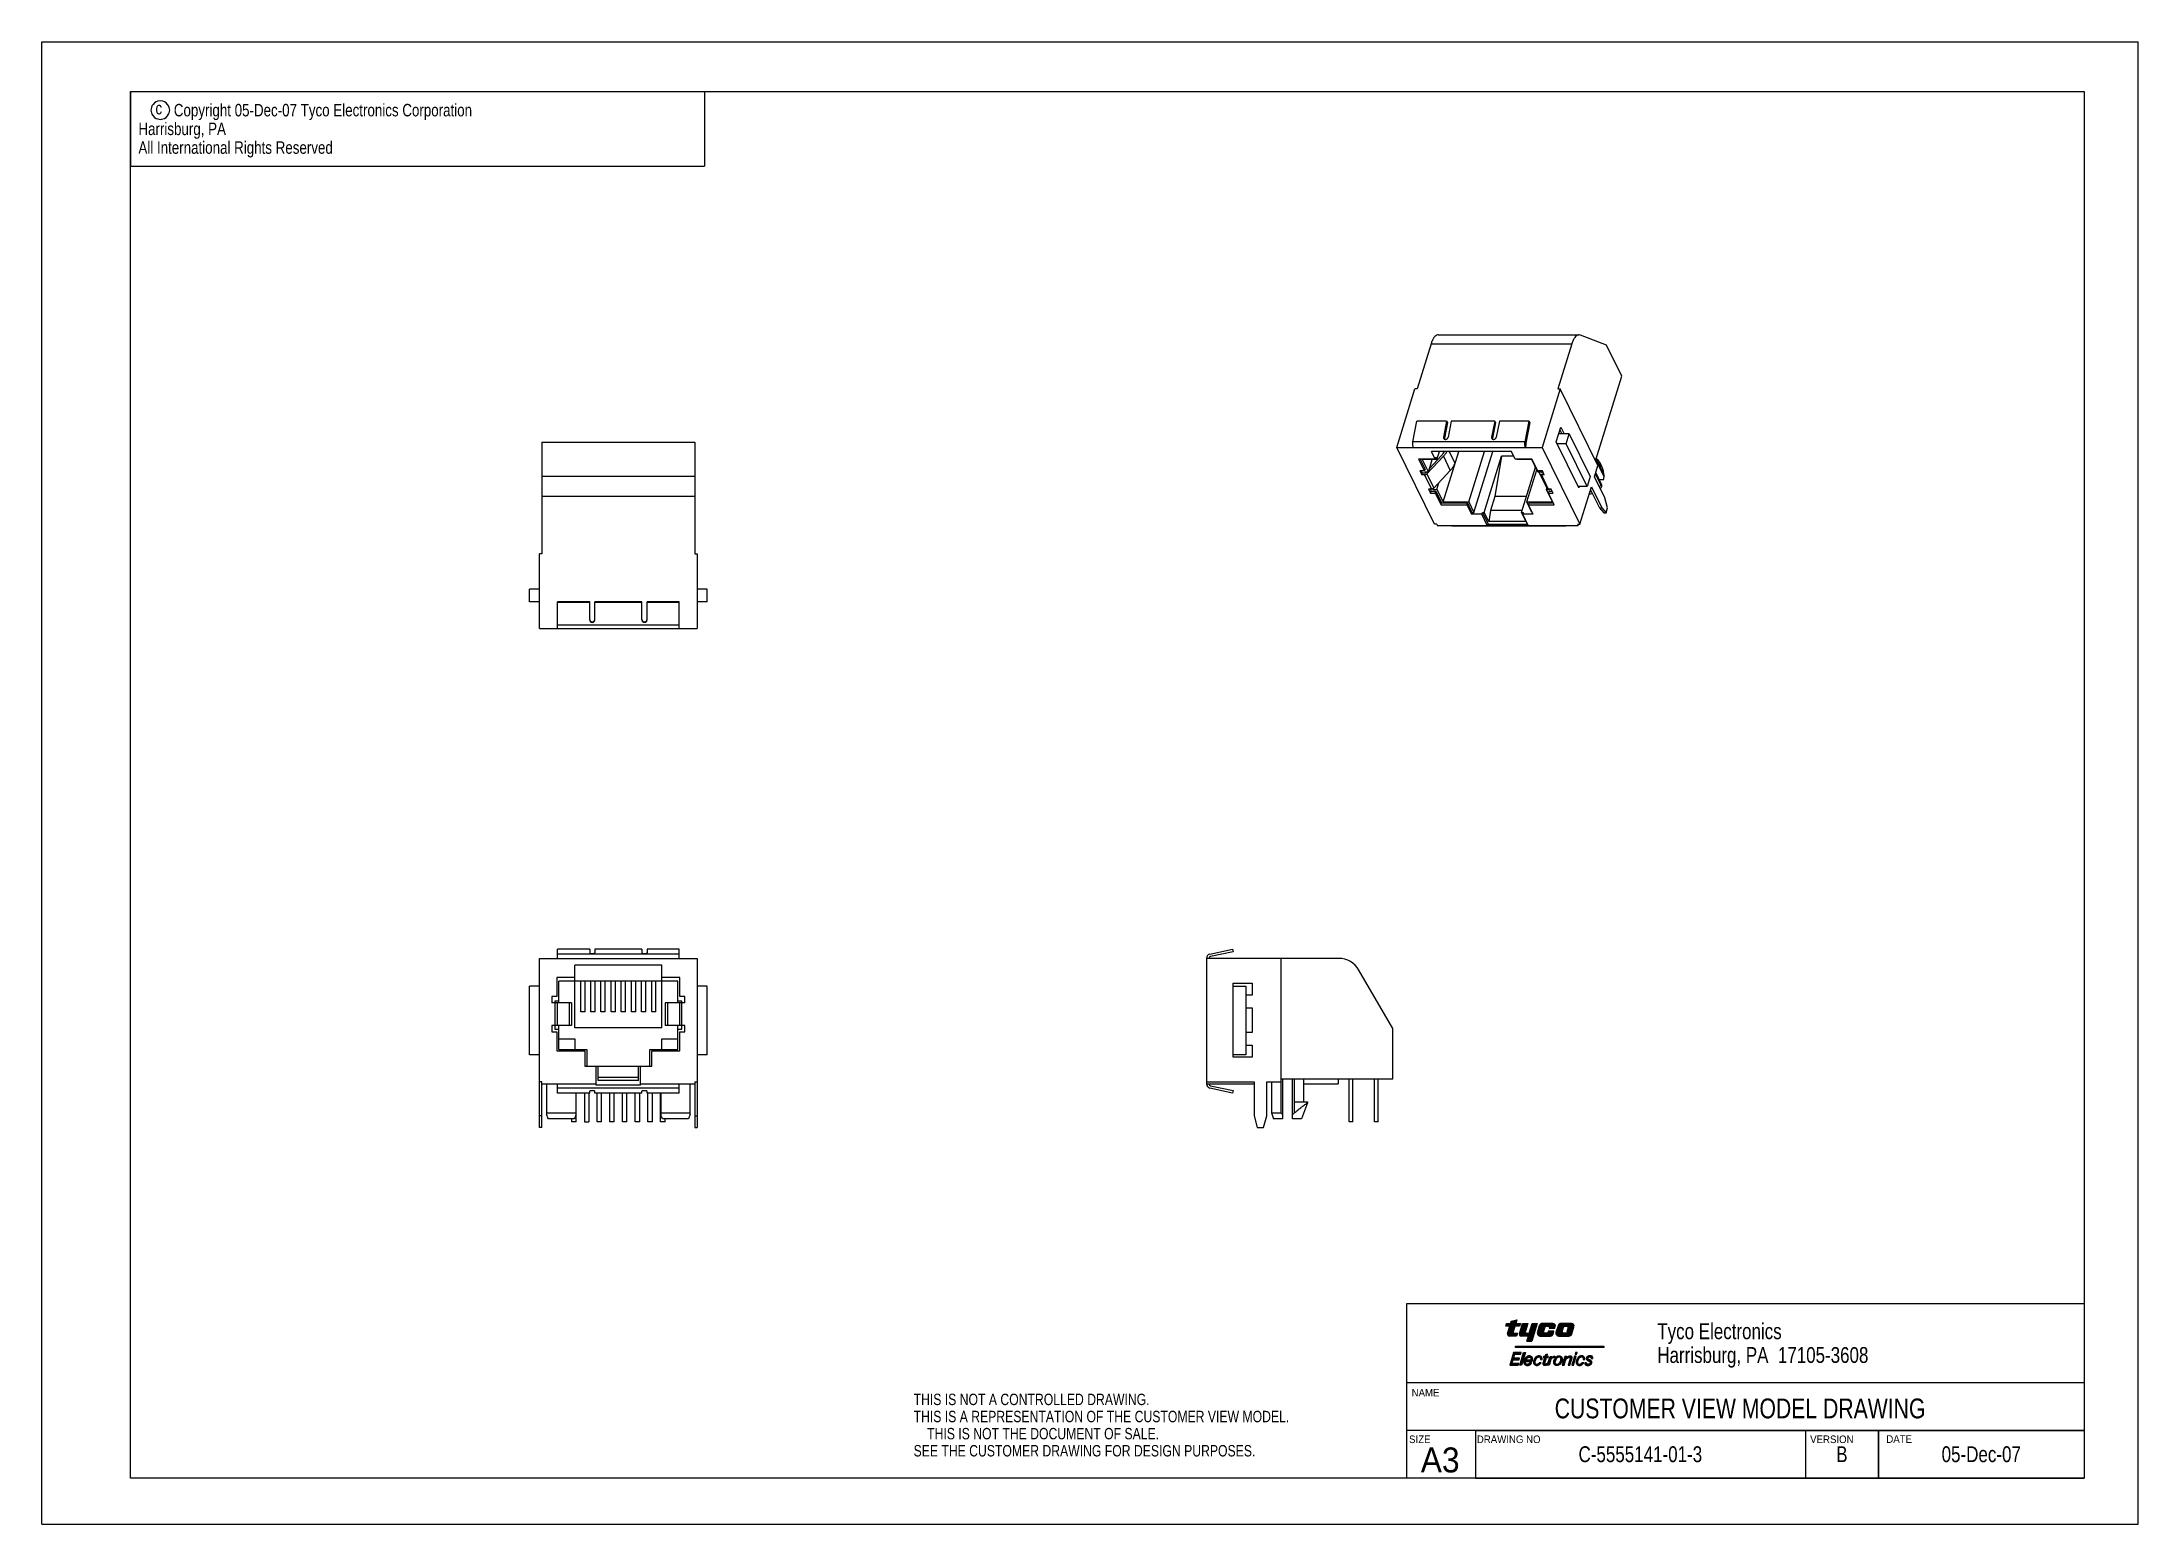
# Model space of a CAD drawing. Extents: x 0 to 420, y 0 to 297.
import ezdxf
from ezdxf.enums import TextEntityAlignment as Align

# ---------------------------------------------------------------- set-up
doc = ezdxf.new("R2010")
doc.units = 0
doc.header["$LTSCALE"] = 23.1
doc.layers.get('0').update_dxf_attribs({"linetype": 'CONTINUOUS'})
doc.layers.add('DRAFT_ENTITY', color=7, linetype='CONTINUOUS')
doc.styles.get("Standard").update_dxf_attribs({"font": 'txt', "width": 0.95})

msp = doc.modelspace()

# ---------------------------------------------------------------- texts
at = {"color": 2, "linetype": 'CONTINUOUS'}
for s, height, width, p in [('c', 2.5, 0.8, (22.75, 282.48)), ('Copyright 05-Dec-07 Tyco Electronics Corporation', 2.5, 0.8, (26.43, 282.08)), ('  All International Rights Reserved', 2.5, 0.8, (17.85, 274.58)), ('  Harrisburg, PA', 2.5, 0.8, (17.85, 278.33)), ('Tyco Electronics', 3.175, 0.8, (323.67, 37.05)), ('Harrisburg, PA  17105-3608', 3.175, 0.8, (323.67, 32.29)), ('THIS IS NOT A CONTROLLED DRAWING.', 2.286, 0.8, (174.65, 23.84)), ('NAME', 1.52, 0.95, (274.44, 25.57)), ('THIS IS A REPRESENTATION OF THE CUSTOMER VIEW MODEL.', 2.286, 0.8, (174.65, 20.41)), ('    THIS IS NOT THE DOCUMENT OF SALE.', 2.286, 0.8, (174.65, 16.98)), ('SIZE', 1.52, 0.95, (273.94, 16.23)), ('DRAWING NO', 1.52, 0.95, (287.51, 16.23)), ('VERSION', 1.52, 0.95, (354.3, 16.23)), ('DATE', 1.52, 0.95, (369.56, 16.27)), ('SEE THE CUSTOMER DRAWING FOR DESIGN PURPOSES.', 2.286, 0.8, (174.65, 13.55)), ('A3', 5, 0.95, (276.28, 10.35))]:
    msp.add_text(s, height=height, dxfattribs=dict(at, width=width)).set_placement(p)
at = {"color": 2, "linetype": 'CONTINUOUS', "width": 0.8}
for s, height, p in [('CUSTOMER VIEW MODEL DRAWING', 3.968, (340.25, 21.19)), ('C-5555141-01-3', 3.18, (320.27, 12.41)), ('B', 3.18, (360.65, 12.41)), ('05-Dec-07', 3.18, (388.58, 12.41))]:
    msp.add_text(s, height=height, dxfattribs=at).set_placement(p, align=Align.CENTER)

# ---------------------------------------------------------------- blocks, each defined once
blk = doc.blocks.new('TYCO_ELECT_LOGO_BL0', base_point=(303.14, 36.35))
at = {"color": 2, "linetype": 'CONTINUOUS'}
for p, q in [((293.31, 39.65), (293.48, 40.2)), ((294.1, 39.64), (293.31, 39.65)), ((293.48, 40.2), (294.27, 40.2)), ((293.65, 38.17), (294.1, 39.64)), ((294.27, 40.2), (294.41, 40.65)), ((294.41, 40.65), (295.53, 40.93)), ((295.13, 39.65), (294.78, 38.49)), ((294.95, 38.26), (295.63, 38.26)), ((296.09, 39.65), (295.13, 39.65)), ((295.53, 40.93), (295.31, 40.2)), ((295.31, 40.2), (296.26, 40.2)), ((295.66, 38.26), (295.48, 37.66)), ((296.03, 38.13), (296.67, 40.2)), ((296.26, 40.2), (296.09, 39.65)), ((296.67, 40.2), (297.71, 40.2)), ((297.71, 40.2), (297.23, 38.65)), ((297.51, 38.26), (298.01, 38.26)), ((298.01, 38.26), (298.6, 40.2)), ((299.62, 40.2), (298.53, 36.64)), ((298.6, 40.2), (299.62, 40.2)), ((300.02, 39.7), (299.65, 38.51)), ((302.75, 40.2), (300.69, 40.2)), ((300.85, 38.51), (301.11, 39.35)), ((301.55, 38.26), (301.03, 38.26)), ((301.5, 39.65), (301.84, 39.65)), ((301.81, 38.64), (301.73, 38.4)), ((302.95, 38.64), (301.81, 38.64)), ((302.03, 39.39), (301.99, 39.24)), ((301.99, 39.24), (303.14, 39.24)), ((302.77, 38.02), (302.95, 38.64)), ((303.14, 39.24), (303.23, 39.55)), ((303.78, 39.75), (303.37, 38.42)), ((306.47, 40.2), (304.4, 40.2)), ((304.61, 38.54), (304.88, 39.43)), ((305.21, 38.26), (304.74, 38.26)), ((305.17, 39.65), (305.64, 39.65)), ((305.8, 39.43), (305.51, 38.48)), ((306.54, 38.09), (306.97, 39.53)), ((295.48, 37.66), (294.03, 37.66)), ((294.88, 34.36), (294.1, 31.82)), ((296.4, 34.36), (294.88, 34.36)), ((294.89, 33.26), (295.13, 34.02)), ((295.13, 34.02), (296.3, 34.02)), ((295.27, 35.37), (295.27, 35.64)), ((295.27, 35.64), (312.97, 35.64)), ((312.97, 35.37), (295.27, 35.37)), ((296.11, 31.82), (296.88, 34.35)), ((296.3, 34.02), (296.4, 34.36)), ((297.83, 37.66), (296.38, 37.66)), ((297.23, 34.36), (296.46, 31.82)), ((296.88, 34.35), (297.23, 34.36)), ((297.51, 36.64), (297.83, 37.66)), ((297.51, 36.64), (298.53, 36.64)), ((300.28, 37.66), (302.28, 37.66)), ((300.86, 33.6), (300.79, 33.36)), ((301.16, 33.6), (300.86, 33.6)), ((301.26, 33.92), (301.16, 33.6)), ((301.66, 34.04), (301.26, 33.92)), ((301.53, 33.6), (301.66, 34.04)), ((301.85, 33.6), (301.53, 33.6)), ((301.63, 31.82), (302.18, 33.6)), ((301.78, 33.36), (301.85, 33.6)), ((302.18, 33.6), (302.53, 33.6)), ((302.53, 33.6), (302.43, 33.29)), ((303.17, 33.67), (303.09, 33.38)), ((303.93, 37.66), (305.95, 37.66)), ((305.17, 33.6), (304.63, 31.82)), ((305.52, 33.6), (305.17, 33.6)), ((305.43, 33.29), (305.52, 33.6)), ((307.08, 33.66), (306.52, 31.82)), ((306.87, 31.82), (307.43, 33.66)), ((307.43, 33.66), (307.08, 33.66)), ((307.29, 34.36), (307.19, 34.03)), ((307.19, 34.03), (307.54, 34.03)), ((307.64, 34.36), (307.29, 34.36)), ((307.54, 34.03), (307.64, 34.36)), ((312.97, 35.64), (312.97, 35.37)), ((294.1, 31.82), (295.81, 31.82)), ((294.55, 32.15), (294.79, 32.92)), ((295.91, 32.15), (294.55, 32.15)), ((294.79, 32.92), (295.97, 32.92)), ((296.07, 33.26), (294.89, 33.26)), ((295.81, 31.82), (295.91, 32.15)), ((295.97, 32.92), (296.07, 33.26)), ((296.46, 31.82), (296.11, 31.82)), ((297.31, 32.55), (298.56, 32.55)), ((298.28, 32.85), (297.42, 32.85)), ((298.48, 32.32), (298.11, 32.32)), ((300.38, 32.33), (300.02, 32.33)), ((300.26, 32.96), (300.6, 32.96)), ((300.79, 32.38), (300.76, 32.29)), ((300.79, 33.36), (301.09, 33.36)), ((301.09, 33.36), (300.79, 32.38)), ((301.11, 32.24), (301.46, 33.36)), ((301.44, 31.85), (301.53, 32.13)), ((301.46, 33.36), (301.78, 33.36)), ((301.98, 31.82), (301.63, 31.82)), ((302.26, 32.73), (301.98, 31.82)), ((304.63, 31.82), (304.98, 31.82)), ((304.98, 31.82), (305.28, 32.81)), ((306.2, 33.12), (305.81, 31.82)), ((305.81, 31.82), (306.16, 31.82)), ((306.16, 31.82), (306.55, 33.1)), ((306.52, 31.82), (306.87, 31.82)), ((308.93, 32.33), (308.57, 32.33)), ((308.8, 32.96), (309.14, 32.96)), ((309.45, 32.33), (309.13, 32.33)), ((310.43, 33.2), (310.77, 33.2))]:
    blk.add_line(p, q, dxfattribs=at)
for centre, radius, start, end in [((294.03, 38.06), 0.393, 163, 270), ((294.95, 38.44), 0.176, 162.9999, 270), ((296.38, 38.02), 0.36, 162.9999, 270), ((297.51, 38.56), 0.297, 163.0001, 270.0152), ((300.28, 38.32), 0.657, 162.9997, 270), ((300.69, 39.49), 0.709, 90, 162.9997), ((301.03, 38.45), 0.189, 163, 270), ((301.5, 39.23), 0.412, 90, 163), ((301.55, 38.45), 0.189, 270, 342.9997), ((301.84, 39.45), 0.199, 343.0004, 90), ((302.28, 38.17), 0.508, 270, 343), ((302.75, 39.7), 0.502, 343.0001, 90), ((303.93, 38.25), 0.585, 162.9999, 270), ((304.4, 39.56), 0.646, 90, 162.9999), ((304.81, 38.47), 0.215, 163, 265.1213), ((305.17, 39.34), 0.303, 90, 163), ((305.21, 38.57), 0.309, 270, 342.9999), ((305.64, 39.48), 0.166, 342.9999, 90), ((305.95, 38.27), 0.608, 270, 343.0002), ((306.47, 39.68), 0.524, 343.0001, 90)]:
    blk.add_arc(centre, radius, start, end, dxfattribs=at)
for points, knots in [([(298.56, 32.55), (298.59, 32.59), (298.64, 32.69), (298.69, 32.9), (298.71, 33.17), (298.6, 33.43), (298.41, 33.62), (298.2, 33.72), (297.96, 33.72), (297.73, 33.68), (297.5, 33.54), (297.29, 33.34), (297.11, 33.08), (297.01, 32.8), (296.95, 32.53), (296.93, 32.26), (297, 32.03), (297.19, 31.86), (297.43, 31.76), (297.71, 31.76), (297.99, 31.81), (298.24, 31.95), (298.39, 32.14), (298.45, 32.26), (298.48, 32.32)], [0, 0, 0, 0, 0.023707, 0.061471, 0.113934, 0.167566, 0.206255, 0.255646, 0.290437, 0.33213, 0.378066, 0.438138, 0.487191, 0.543648, 0.597868, 0.638322, 0.683864, 0.721891, 0.772561, 0.822799, 0.868862, 0.92675, 0.967019, 1, 1, 1, 1]), ([(300.6, 32.96), (300.61, 33.03), (300.61, 33.21), (300.5, 33.47), (300.25, 33.7), (299.93, 33.76), (299.61, 33.69), (299.35, 33.52), (299.14, 33.28), (298.98, 33.01), (298.89, 32.72), (298.84, 32.41), (298.91, 32.15), (299.06, 31.94), (299.27, 31.79), (299.56, 31.76), (299.82, 31.81), (300.03, 31.94), (300.22, 32.09), (300.32, 32.22), (300.37, 32.31)], [0, 0, 0, 0, 0.039448, 0.103756, 0.163554, 0.232, 0.287763, 0.352943, 0.41225, 0.472441, 0.534907, 0.596009, 0.65155, 0.690162, 0.747585, 0.80079, 0.856554, 0.90313, 0.943689, 1, 1, 1, 1]), ([(302.43, 33.29), (302.46, 33.32), (302.54, 33.39), (302.7, 33.52), (302.91, 33.63), (303.08, 33.67), (303.17, 33.67)], [0, 0, 0, 0, 0.166475, 0.387864, 0.69091, 1, 1, 1, 1]), ([(303.75, 33.69), (303.65, 33.66), (303.47, 33.55), (303.24, 33.34), (303.07, 33.08), (302.96, 32.79), (302.91, 32.52), (302.91, 32.29), (302.98, 32.11), (303.08, 31.96), (303.26, 31.82), (303.49, 31.75), (303.77, 31.76), (304.02, 31.89), (304.26, 32.06), (304.41, 32.27), (304.53, 32.5), (304.6, 32.71), (304.66, 32.96), (304.65, 33.21), (304.55, 33.44), (304.37, 33.63), (304.18, 33.7), (303.96, 33.74), (303.84, 33.73), (303.75, 33.69)], [0, 0, 0, 0, 0.053704, 0.108758, 0.161129, 0.213633, 0.265483, 0.303952, 0.332652, 0.366599, 0.397004, 0.443807, 0.489693, 0.540009, 0.589312, 0.638815, 0.675146, 0.722363, 0.756421, 0.804371, 0.850862, 0.886404, 0.935397, 0.954039, 1, 1, 1, 1]), ([(306.55, 33.1), (306.55, 33.17), (306.62, 33.34), (306.58, 33.49), (306.5, 33.59), (306.3, 33.69), (306.02, 33.67), (305.78, 33.57), (305.59, 33.44), (305.48, 33.33), (305.43, 33.29)], [0, 0, 0, 0, 0.18884, 0.230818, 0.275213, 0.412423, 0.601453, 0.738485, 0.877247, 1, 1, 1, 1]), ([(309.14, 32.96), (309.15, 33.03), (309.15, 33.15), (309.11, 33.32), (309.01, 33.51), (308.86, 33.65), (308.59, 33.75), (308.28, 33.74), (308, 33.59), (307.79, 33.42), (307.65, 33.22), (307.53, 32.99), (307.44, 32.74), (307.39, 32.44), (307.45, 32.14), (307.64, 31.9), (307.9, 31.78), (308.18, 31.76), (308.45, 31.85), (308.71, 32.04), (308.85, 32.21), (308.92, 32.31)], [0, 0, 0, 0, 0.039479, 0.071296, 0.10436, 0.164204, 0.188207, 0.27392, 0.332407, 0.375774, 0.432128, 0.478514, 0.528249, 0.58885, 0.652897, 0.703782, 0.765247, 0.812819, 0.870061, 0.92839, 1, 1, 1, 1]), ([(310.77, 33.2), (310.77, 33.24), (310.77, 33.31), (310.74, 33.43), (310.67, 33.57), (310.5, 33.69), (310.27, 33.73), (310.01, 33.73), (309.76, 33.65), (309.55, 33.52), (309.43, 33.31), (309.44, 33.1), (309.51, 32.88), (309.72, 32.76), (309.92, 32.65), (310.16, 32.55), (310.26, 32.31), (310.15, 32.09), (309.95, 32.02), (309.74, 32.01), (309.55, 32.06), (309.46, 32.2), (309.45, 32.28), (309.45, 32.33)], [0, 0, 0, 0, 0.027697, 0.04953, 0.082435, 0.139346, 0.186871, 0.246899, 0.315641, 0.36781, 0.424232, 0.47206, 0.517577, 0.574363, 0.635976, 0.685967, 0.748896, 0.793687, 0.844373, 0.890402, 0.940679, 0.969368, 1, 1, 1, 1]), ([(298.11, 32.32), (298.09, 32.26), (298.01, 32.15), (297.85, 32.04), (297.67, 31.99), (297.51, 31.99), (297.37, 32.04), (297.29, 32.18), (297.25, 32.35), (297.28, 32.49), (297.31, 32.55)], [0, 0, 0, 0, 0.134493, 0.283866, 0.414029, 0.522971, 0.622539, 0.714657, 0.850377, 1, 1, 1, 1]), ([(297.4, 32.85), (297.42, 32.89), (297.44, 32.97), (297.48, 33.08), (297.54, 33.17), (297.61, 33.27), (297.7, 33.37), (297.84, 33.44), (297.99, 33.47), (298.19, 33.45), (298.31, 33.25), (298.33, 33.07), (298.31, 32.94), (298.29, 32.87), (298.29, 32.85)], [0, 0, 0, 0, 0.073347, 0.149806, 0.208141, 0.258321, 0.363587, 0.438596, 0.53146, 0.630317, 0.769487, 0.88189, 0.948068, 1, 1, 1, 1]), ([(300.01, 32.31), (299.96, 32.22), (299.82, 32.07), (299.52, 31.96), (299.17, 32.1), (299.16, 32.48), (299.27, 32.82), (299.4, 33.21), (299.72, 33.52), (300.18, 33.52), (300.28, 33.19), (300.26, 33.01), (300.26, 32.96)], [0, 0, 0, 0, 0.091149, 0.174172, 0.27457, 0.373127, 0.473781, 0.60495, 0.736551, 0.848957, 0.945528, 1, 1, 1, 1]), ([(300.76, 32.29), (300.76, 32.24), (300.75, 32.13), (300.77, 31.98), (300.87, 31.87), (301.02, 31.83), (301.17, 31.81), (301.31, 31.82), (301.4, 31.84), (301.44, 31.85)], [0, 0, 0, 0, 0.154734, 0.31478, 0.424604, 0.581586, 0.740835, 0.877972, 1, 1, 1, 1]), ([(301.53, 32.13), (301.47, 32.09), (301.36, 32.05), (301.22, 32.06), (301.13, 32.11), (301.1, 32.18), (301.11, 32.22), (301.11, 32.24)], [0, 0, 0, 0, 0.37922, 0.59536, 0.807018, 0.879654, 1, 1, 1, 1]), ([(303.09, 33.38), (303.08, 33.38), (303.04, 33.39), (302.95, 33.37), (302.82, 33.35), (302.68, 33.3), (302.55, 33.22), (302.43, 33.09), (302.33, 32.93), (302.28, 32.8), (302.26, 32.73)], [0, 0, 0, 0, 0.022383, 0.100624, 0.241446, 0.35091, 0.502162, 0.645991, 0.811899, 1, 1, 1, 1]), ([(304.06, 33.49), (304.02, 33.49), (303.91, 33.49), (303.69, 33.44), (303.51, 33.25), (303.41, 33.06), (303.34, 32.87), (303.28, 32.69), (303.22, 32.45), (303.22, 32.25), (303.3, 32.05), (303.54, 31.96), (303.75, 32.02), (303.91, 32.11), (304.04, 32.24), (304.13, 32.41), (304.22, 32.62), (304.29, 32.84), (304.32, 33.05), (304.31, 33.22), (304.27, 33.36), (304.18, 33.45), (304.1, 33.48), (304.06, 33.49)], [0, 0, 0, 0, 0.031176, 0.079611, 0.157867, 0.214047, 0.236798, 0.303788, 0.357643, 0.410637, 0.449311, 0.512784, 0.571695, 0.609025, 0.648453, 0.70204, 0.749626, 0.818086, 0.864698, 0.90941, 0.940911, 0.969608, 1, 1, 1, 1]), ([(305.28, 32.81), (305.3, 32.85), (305.34, 32.93), (305.42, 33.07), (305.54, 33.22), (305.74, 33.33), (305.92, 33.37), (306.09, 33.4), (306.23, 33.29), (306.23, 33.17), (306.2, 33.12)], [0, 0, 0, 0, 0.097561, 0.196541, 0.353551, 0.523107, 0.657127, 0.774524, 0.880621, 1, 1, 1, 1]), ([(308.56, 32.31), (308.51, 32.21), (308.37, 32.07), (308.1, 31.98), (307.84, 32.02), (307.71, 32.26), (307.73, 32.53), (307.8, 32.77), (307.88, 32.99), (307.98, 33.22), (308.17, 33.43), (308.42, 33.51), (308.61, 33.49), (308.76, 33.41), (308.83, 33.21), (308.81, 33.04), (308.8, 32.96)], [0, 0, 0, 0, 0.090232, 0.172419, 0.241027, 0.306871, 0.392211, 0.47198, 0.535302, 0.602044, 0.694051, 0.776136, 0.820435, 0.868083, 0.914833, 1, 1, 1, 1]), ([(309.13, 32.33), (309.12, 32.29), (309.13, 32.19), (309.17, 32.08), (309.22, 31.94), (309.35, 31.85), (309.53, 31.77), (309.75, 31.77), (309.99, 31.79), (310.23, 31.87), (310.44, 32.02), (310.55, 32.23), (310.6, 32.46), (310.49, 32.64), (310.35, 32.8), (310.17, 32.89), (309.97, 32.98), (309.77, 33.05), (309.74, 33.22), (309.76, 33.35), (309.89, 33.47), (310.06, 33.49), (310.22, 33.5), (310.35, 33.47), (310.42, 33.38), (310.43, 33.29), (310.42, 33.24), (310.43, 33.2)], [0, 0, 0, 0, 0.027067, 0.065098, 0.082589, 0.127786, 0.167618, 0.219554, 0.270026, 0.336211, 0.389046, 0.447231, 0.491824, 0.543467, 0.582185, 0.637461, 0.685175, 0.736189, 0.764605, 0.793729, 0.82729, 0.875362, 0.902359, 0.941823, 0.961544, 0.975751, 1, 1, 1, 1])]:
    blk.add_open_spline(points, degree=3, knots=knots, dxfattribs=at)
for points in [[(296.26, 40.2), (293.31, 39.65), (295.31, 40.2)], [(295.31, 40.2), (293.31, 39.65), (294.27, 40.2)], [(293.31, 39.65), (293.48, 40.2), (294.27, 40.2)], [(293.31, 39.65), (296.26, 40.2), (295.13, 39.65)], [(294.1, 39.64), (293.31, 39.65), (295.13, 39.65)], [(293.65, 38.17), (295.63, 38.26), (293.64, 37.99)], [(293.64, 37.99), (295.63, 38.26), (293.71, 37.82)], [(293.65, 38.17), (294.1, 39.64), (294.78, 38.49)], [(294.78, 38.38), (293.65, 38.17), (294.78, 38.49)], [(294.85, 38.3), (293.65, 38.17), (294.78, 38.38)], [(294.95, 38.26), (293.65, 38.17), (294.85, 38.3)], [(295.63, 38.26), (293.65, 38.17), (294.95, 38.26)], [(293.71, 37.82), (295.63, 38.26), (293.85, 37.7)], [(293.85, 37.7), (295.63, 38.26), (294.03, 37.66)], [(295.63, 38.26), (295.48, 37.66), (294.03, 37.66)], [(295.13, 39.65), (294.78, 38.49), (294.1, 39.64)], [(294.41, 40.65), (295.53, 40.93), (294.27, 40.2)], [(295.53, 40.93), (295.31, 40.2), (294.27, 40.2)], [(296.26, 40.2), (296.09, 39.65), (295.13, 39.65)], [(296.03, 38.13), (298.01, 38.26), (296.02, 37.96)], [(296.02, 37.96), (298.01, 38.26), (296.09, 37.81)], [(297.23, 38.65), (296.03, 38.13), (297.71, 40.2)], [(296.03, 38.13), (296.67, 40.2), (297.71, 40.2)], [(297.23, 38.47), (296.03, 38.13), (297.23, 38.65)], [(297.34, 38.32), (296.03, 38.13), (297.23, 38.47)], [(297.51, 38.26), (296.03, 38.13), (297.34, 38.32)], [(297.51, 38.26), (298.01, 38.26), (296.03, 38.13)], [(296.09, 37.81), (298.01, 38.26), (296.21, 37.7)], [(296.21, 37.7), (298.01, 38.26), (296.38, 37.66)], [(296.38, 37.66), (298.01, 38.26), (297.83, 37.66)], [(297.83, 37.66), (299.62, 40.2), (297.51, 36.64)], [(299.62, 40.2), (298.53, 36.64), (297.51, 36.64)], [(298.01, 38.26), (299.62, 40.2), (297.83, 37.66)], [(298.01, 38.26), (298.6, 40.2), (299.62, 40.2)], [(300.85, 38.39), (299.63, 38.27), (300.85, 38.51)], [(299.63, 38.27), (299.65, 38.51), (300.85, 38.51)], [(300.92, 38.3), (299.63, 38.27), (300.85, 38.39)], [(300.92, 38.3), (301.03, 38.26), (299.63, 38.27)], [(299.69, 38.03), (299.63, 38.27), (301.03, 38.26)], [(299.65, 38.51), (300.02, 39.7), (301.33, 39.61)], [(301.19, 39.51), (299.65, 38.51), (301.33, 39.61)], [(301.11, 39.35), (299.65, 38.51), (301.19, 39.51)], [(301.11, 39.35), (300.85, 38.51), (299.65, 38.51)], [(301.55, 38.26), (299.69, 38.03), (301.03, 38.26)], [(299.69, 38.03), (301.55, 38.26), (302.77, 38.02)], [(299.83, 37.84), (299.69, 38.03), (302.77, 38.02)], [(302.77, 38.02), (302.66, 37.84), (299.83, 37.84)], [(300.04, 37.71), (299.83, 37.84), (302.66, 37.84)], [(300.02, 39.7), (300.12, 39.9), (303.25, 39.79)], [(300.02, 39.7), (303.25, 39.79), (301.5, 39.65)], [(301.5, 39.65), (301.33, 39.61), (300.02, 39.7)], [(302.66, 37.84), (302.49, 37.71), (300.04, 37.71)], [(300.12, 39.9), (300.27, 40.06), (303.16, 40)], [(303.16, 40), (303.25, 39.79), (300.12, 39.9)], [(300.27, 40.06), (300.47, 40.17), (302.98, 40.15)], [(302.98, 40.15), (303.16, 40), (300.27, 40.06)], [(300.47, 40.17), (300.69, 40.2), (302.75, 40.2)], [(302.75, 40.2), (302.98, 40.15), (300.47, 40.17)], [(301.5, 39.65), (303.25, 39.79), (301.84, 39.65)], [(301.55, 38.26), (301.63, 38.28), (302.77, 38.02)], [(301.69, 38.33), (302.95, 38.64), (301.63, 38.28)], [(302.95, 38.64), (302.77, 38.02), (301.63, 38.28)], [(301.73, 38.4), (302.95, 38.64), (301.69, 38.33)], [(301.73, 38.4), (301.81, 38.64), (302.95, 38.64)], [(301.84, 39.65), (303.25, 39.79), (301.96, 39.61)], [(303.25, 39.79), (303.23, 39.55), (301.96, 39.61)], [(302.03, 39.51), (301.96, 39.61), (303.23, 39.55)], [(302.03, 39.39), (303.23, 39.55), (301.99, 39.24)], [(303.23, 39.55), (303.14, 39.24), (301.99, 39.24)], [(302.03, 39.51), (303.23, 39.55), (302.03, 39.39)], [(303.35, 38.2), (303.37, 38.42), (304.61, 38.41)], [(304.68, 38.31), (303.35, 38.2), (304.61, 38.41)], [(304.74, 38.26), (303.35, 38.2), (304.68, 38.31)], [(305.21, 38.26), (303.35, 38.2), (304.74, 38.26)], [(303.35, 38.2), (305.21, 38.26), (306.54, 38.09)], [(303.41, 37.99), (303.35, 38.2), (306.54, 38.09)], [(303.37, 38.42), (303.78, 39.75), (305.05, 39.62)], [(304.94, 39.54), (303.37, 38.42), (305.05, 39.62)], [(304.88, 39.43), (303.37, 38.42), (304.94, 39.54)], [(304.61, 38.54), (303.37, 38.42), (304.88, 39.43)], [(304.61, 38.54), (304.61, 38.41), (303.37, 38.42)], [(306.54, 38.09), (306.41, 37.87), (303.41, 37.99)], [(303.54, 37.82), (303.41, 37.99), (306.41, 37.87)], [(306.41, 37.87), (306.21, 37.72), (303.54, 37.82)], [(303.72, 37.7), (303.54, 37.82), (306.21, 37.72)], [(303.78, 39.75), (303.91, 39.98), (306.99, 39.77)], [(303.78, 39.75), (306.99, 39.77), (305.17, 39.65)], [(305.17, 39.65), (305.05, 39.62), (303.78, 39.75)], [(303.91, 39.98), (304.13, 40.15), (306.89, 39.99)], [(306.89, 39.99), (306.99, 39.77), (303.91, 39.98)], [(306.71, 40.15), (304.13, 40.15), (306.47, 40.2)], [(304.13, 40.15), (304.4, 40.2), (306.47, 40.2)], [(306.71, 40.15), (306.89, 39.99), (304.13, 40.15)], [(305.17, 39.65), (306.99, 39.77), (305.64, 39.65)], [(305.21, 38.26), (305.34, 38.29), (306.54, 38.09)], [(305.34, 38.29), (305.44, 38.37), (306.54, 38.09)], [(305.51, 38.48), (306.97, 39.53), (305.44, 38.37)], [(306.97, 39.53), (306.54, 38.09), (305.44, 38.37)], [(305.8, 39.43), (306.97, 39.53), (305.51, 38.48)], [(305.64, 39.65), (306.99, 39.77), (305.73, 39.61)], [(305.73, 39.61), (306.99, 39.77), (305.79, 39.53)], [(306.99, 39.77), (306.97, 39.53), (305.79, 39.53)], [(305.8, 39.43), (305.79, 39.53), (306.97, 39.53)], [(294.1, 31.82), (294.88, 34.36), (295.13, 34.02)], [(294.89, 33.26), (294.1, 31.82), (295.13, 34.02)], [(296.4, 34.36), (295.13, 34.02), (294.88, 34.36)], [(296.4, 34.36), (296.3, 34.02), (295.13, 34.02)], [(312.97, 35.37), (295.27, 35.37), (312.97, 35.64)], [(295.27, 35.37), (295.27, 35.64), (312.97, 35.64)], [(296.88, 34.35), (297.23, 34.36), (296.11, 31.82)], [(297.23, 34.36), (296.46, 31.82), (296.11, 31.82)], [(297.59, 33.59), (297.82, 33.69), (298.32, 33.66)], [(298.32, 33.66), (298.52, 33.51), (297.59, 33.59)], [(298.07, 33.72), (298.32, 33.66), (297.82, 33.69)], [(299.43, 33.56), (299.68, 33.69), (300.23, 33.67)], [(299.43, 33.56), (300.23, 33.67), (299.99, 33.5)], [(299.96, 33.74), (300.23, 33.67), (299.68, 33.69)], [(300.23, 33.67), (300.45, 33.5), (299.99, 33.5)], [(300.28, 37.66), (300.04, 37.71), (302.49, 37.71)], [(302.49, 37.71), (302.28, 37.66), (300.28, 37.66)], [(301.85, 33.6), (300.79, 33.36), (301.53, 33.6)], [(301.53, 33.6), (300.79, 33.36), (301.16, 33.6)], [(300.79, 33.36), (300.86, 33.6), (301.16, 33.6)], [(300.79, 33.36), (301.85, 33.6), (301.09, 33.36)], [(301.85, 33.6), (301.78, 33.36), (301.09, 33.36)], [(301.26, 33.92), (301.66, 34.04), (301.16, 33.6)], [(301.66, 34.04), (301.53, 33.6), (301.16, 33.6)], [(302.43, 33.29), (301.63, 31.82), (302.53, 33.6)], [(301.63, 31.82), (302.18, 33.6), (302.53, 33.6)], [(302.77, 33.55), (303.17, 33.67), (302.59, 33.43)], [(303.17, 33.67), (303.09, 33.38), (302.59, 33.43)], [(302.96, 33.63), (303.17, 33.67), (302.77, 33.55)], [(303.53, 33.58), (303.75, 33.69), (304.24, 33.67)], [(304.24, 33.67), (304.45, 33.54), (303.53, 33.58)], [(303.72, 37.7), (306.21, 37.72), (303.93, 37.66)], [(304, 33.73), (304.24, 33.67), (303.75, 33.69)], [(306.21, 37.72), (305.95, 37.66), (303.93, 37.66)], [(304.63, 31.82), (305.17, 33.6), (305.43, 33.29)], [(305.52, 33.6), (305.43, 33.29), (305.17, 33.6)], [(305.96, 33.64), (306.39, 33.64), (305.76, 33.55)], [(306.39, 33.64), (306.56, 33.51), (305.76, 33.55)], [(305.96, 33.64), (306.17, 33.67), (306.39, 33.64)], [(306.52, 31.82), (307.08, 33.66), (307.43, 33.66)], [(307.43, 33.66), (306.87, 31.82), (306.52, 31.82)], [(307.19, 34.03), (307.29, 34.36), (307.64, 34.36)], [(307.64, 34.36), (307.54, 34.03), (307.19, 34.03)], [(307.84, 33.45), (308.06, 33.61), (308.49, 33.5)], [(308.06, 33.61), (308.3, 33.72), (308.82, 33.65)], [(308.06, 33.61), (308.82, 33.65), (308.49, 33.5)], [(308.57, 33.73), (308.82, 33.65), (308.3, 33.72)], [(308.82, 33.65), (309.02, 33.47), (308.49, 33.5)], [(309.87, 33.68), (310.47, 33.69), (309.68, 33.6)], [(310.47, 33.69), (310.64, 33.58), (309.68, 33.6)], [(309.87, 33.68), (310.07, 33.72), (310.47, 33.69)], [(310.27, 33.72), (310.47, 33.69), (310.07, 33.72)], [(294.79, 32.92), (294.1, 31.82), (294.89, 33.26)], [(294.55, 32.15), (294.1, 31.82), (294.79, 32.92)], [(294.55, 32.15), (295.91, 32.15), (294.1, 31.82)], [(295.91, 32.15), (295.81, 31.82), (294.1, 31.82)], [(295.97, 32.92), (294.79, 32.92), (296.07, 33.26)], [(296.07, 33.26), (294.79, 32.92), (294.89, 33.26)], [(296.94, 32.28), (296.96, 32.54), (297.27, 32.38)], [(297.27, 32.38), (297.29, 32.21), (296.94, 32.28)], [(297.02, 32.04), (296.94, 32.28), (297.29, 32.21)], [(296.96, 32.54), (297.01, 32.79), (297.31, 32.55)], [(297.31, 32.55), (297.27, 32.38), (296.96, 32.54)], [(297.01, 32.79), (297.1, 33.02), (297.45, 32.98)], [(297.42, 32.85), (297.01, 32.79), (297.45, 32.98)], [(298.66, 32.79), (297.01, 32.79), (298.28, 32.85)], [(298.28, 32.85), (297.01, 32.79), (297.42, 32.85)], [(298.66, 32.79), (298.56, 32.55), (297.01, 32.79)], [(298.56, 32.55), (297.31, 32.55), (297.01, 32.79)], [(297.38, 32.06), (297.02, 32.04), (297.29, 32.21)], [(297.38, 32.06), (297.54, 31.99), (297.02, 32.04)], [(297.2, 31.87), (297.02, 32.04), (297.54, 31.99)], [(297.5, 33.12), (297.1, 33.02), (297.58, 33.24)], [(297.1, 33.02), (297.23, 33.24), (297.58, 33.24)], [(297.5, 33.12), (297.45, 32.98), (297.1, 33.02)], [(298.17, 31.92), (297.2, 31.87), (297.54, 31.99)], [(298.17, 31.92), (297.94, 31.81), (297.2, 31.87)], [(297.44, 31.78), (297.2, 31.87), (297.94, 31.81)], [(297.23, 33.24), (297.39, 33.43), (297.8, 33.42)], [(297.68, 33.34), (297.23, 33.24), (297.8, 33.42)], [(297.68, 33.34), (297.58, 33.24), (297.23, 33.24)], [(297.39, 33.43), (297.59, 33.59), (298.52, 33.51)], [(297.93, 33.46), (297.39, 33.43), (298.52, 33.51)], [(297.93, 33.46), (297.8, 33.42), (297.39, 33.43)], [(297.94, 31.81), (297.69, 31.76), (297.44, 31.78)], [(297.54, 31.99), (297.71, 32), (298.17, 31.92)], [(297.88, 32.06), (298.35, 32.1), (297.71, 32)], [(298.35, 32.1), (298.17, 31.92), (297.71, 32)], [(297.88, 32.06), (298.02, 32.17), (298.35, 32.1)], [(297.93, 33.46), (298.52, 33.51), (298.08, 33.45)], [(298.02, 32.17), (298.11, 32.32), (298.48, 32.32)], [(298.48, 32.32), (298.35, 32.1), (298.02, 32.17)], [(298.08, 33.45), (298.52, 33.51), (298.21, 33.39)], [(298.52, 33.51), (298.65, 33.29), (298.21, 33.39)], [(298.29, 33.27), (298.21, 33.39), (298.65, 33.29)], [(298.32, 32.99), (298.69, 33.04), (298.28, 32.85)], [(298.69, 33.04), (298.66, 32.79), (298.28, 32.85)], [(298.29, 33.27), (298.65, 33.29), (298.32, 33.13)], [(298.65, 33.29), (298.69, 33.04), (298.32, 33.13)], [(298.32, 32.99), (298.32, 33.13), (298.69, 33.04)], [(298.87, 32.33), (298.88, 32.61), (299.2, 32.55)], [(299.2, 32.55), (299.19, 32.21), (298.87, 32.33)], [(298.97, 32.06), (298.87, 32.33), (299.19, 32.21)], [(298.88, 32.61), (298.95, 32.88), (299.29, 32.87)], [(299.29, 32.87), (299.2, 32.55), (298.88, 32.61)], [(299.06, 33.14), (299.42, 33.18), (298.95, 32.88)], [(299.42, 33.18), (299.29, 32.87), (298.95, 32.88)], [(299.19, 32.21), (299.44, 32.01), (298.97, 32.06)], [(299.17, 31.87), (298.97, 32.06), (299.44, 32.01)], [(299.06, 33.14), (299.22, 33.37), (299.42, 33.18)], [(299.98, 31.91), (299.17, 31.87), (299.44, 32.01)], [(299.98, 31.91), (299.72, 31.8), (299.17, 31.87)], [(299.44, 31.78), (299.17, 31.87), (299.72, 31.8)], [(299.22, 33.37), (299.43, 33.56), (299.99, 33.5)], [(299.65, 33.42), (299.22, 33.37), (299.99, 33.5)], [(299.65, 33.42), (299.42, 33.18), (299.22, 33.37)], [(299.77, 32.07), (300.2, 32.08), (299.44, 32.01)], [(300.2, 32.08), (299.98, 31.91), (299.44, 32.01)], [(299.77, 32.07), (300.01, 32.31), (300.2, 32.08)], [(300.23, 33.3), (299.99, 33.5), (300.45, 33.5)], [(300.37, 32.31), (300.2, 32.08), (300.01, 32.31)], [(300.45, 33.5), (300.58, 33.24), (300.23, 33.3)], [(300.26, 32.96), (300.23, 33.3), (300.58, 33.24)], [(300.58, 33.24), (300.6, 32.96), (300.26, 32.96)], [(300.75, 32.15), (300.76, 32.29), (301.11, 32.24)], [(301.11, 32.24), (301.13, 32.14), (300.75, 32.15)], [(300.78, 32), (300.75, 32.15), (301.13, 32.14)], [(300.79, 32.38), (301.46, 33.36), (300.76, 32.29)], [(301.46, 33.36), (301.11, 32.24), (300.76, 32.29)], [(301.21, 32.07), (300.78, 32), (301.13, 32.14)], [(301.32, 32.06), (300.78, 32), (301.21, 32.07)], [(300.78, 32), (301.32, 32.06), (300.87, 31.89)], [(300.79, 32.38), (301.09, 33.36), (301.46, 33.36)], [(301.32, 32.06), (301.43, 32.08), (300.87, 31.89)], [(300.87, 31.89), (301.43, 32.08), (301.44, 31.85)], [(301.01, 31.84), (300.87, 31.89), (301.44, 31.85)], [(301.44, 31.85), (301.3, 31.82), (301.01, 31.84)], [(301.15, 31.82), (301.01, 31.84), (301.3, 31.82)], [(301.78, 33.36), (301.46, 33.36), (301.09, 33.36)], [(301.53, 32.13), (301.44, 31.85), (301.43, 32.08)], [(302.38, 32.99), (301.63, 31.82), (302.43, 33.29)], [(302.31, 32.87), (301.63, 31.82), (302.38, 32.99)], [(302.26, 32.73), (301.63, 31.82), (302.31, 32.87)], [(302.26, 32.73), (301.98, 31.82), (301.63, 31.82)], [(302.46, 33.11), (302.38, 32.99), (302.43, 33.29)], [(302.43, 33.29), (302.59, 33.43), (302.94, 33.37)], [(302.81, 33.34), (302.43, 33.29), (302.94, 33.37)], [(302.67, 33.29), (302.43, 33.29), (302.81, 33.34)], [(302.67, 33.29), (302.56, 33.21), (302.43, 33.29)], [(302.56, 33.21), (302.46, 33.11), (302.43, 33.29)], [(303.09, 33.38), (302.94, 33.37), (302.59, 33.43)], [(302.92, 32.52), (302.97, 32.77), (303.3, 32.74)], [(303.25, 32.55), (302.92, 32.52), (303.3, 32.74)], [(303.25, 32.55), (303.22, 32.36), (302.92, 32.52)], [(302.93, 32.27), (302.92, 32.52), (303.22, 32.36)], [(303.22, 32.36), (303.26, 32.16), (302.93, 32.27)], [(303.03, 32.04), (302.93, 32.27), (303.26, 32.16)], [(302.97, 32.77), (303.05, 33.01), (303.36, 32.92)], [(303.36, 32.92), (303.3, 32.74), (302.97, 32.77)], [(303.26, 32.16), (303.39, 32.02), (303.03, 32.04)], [(303.21, 31.87), (303.03, 32.04), (303.39, 32.02)], [(303.05, 33.01), (303.17, 33.23), (303.44, 33.1)], [(303.44, 33.1), (303.36, 32.92), (303.05, 33.01)], [(303.17, 33.23), (303.33, 33.42), (303.68, 33.4)], [(303.54, 33.27), (303.17, 33.23), (303.68, 33.4)], [(303.54, 33.27), (303.44, 33.1), (303.17, 33.23)], [(303.59, 31.99), (303.21, 31.87), (303.39, 32.02)], [(304.14, 31.98), (303.21, 31.87), (303.59, 31.99)], [(304.14, 31.98), (303.93, 31.84), (303.21, 31.87)], [(303.44, 31.77), (303.21, 31.87), (303.93, 31.84)], [(303.33, 33.42), (303.53, 33.58), (303.86, 33.48)], [(303.86, 33.48), (303.68, 33.4), (303.33, 33.42)], [(303.93, 31.84), (303.69, 31.76), (303.44, 31.77)], [(304.45, 33.54), (303.86, 33.48), (303.53, 33.58)], [(303.77, 32.04), (304.32, 32.15), (303.59, 31.99)], [(304.32, 32.15), (304.14, 31.98), (303.59, 31.99)], [(303.94, 32.14), (304.32, 32.15), (303.77, 32.04)], [(304.06, 33.49), (303.86, 33.48), (304.45, 33.54)], [(303.94, 32.14), (304.06, 32.29), (304.32, 32.15)], [(304.06, 33.49), (304.45, 33.54), (304.23, 33.4)], [(304.06, 32.29), (304.15, 32.47), (304.46, 32.36)], [(304.46, 32.36), (304.32, 32.15), (304.06, 32.29)], [(304.15, 32.47), (304.23, 32.65), (304.56, 32.59)], [(304.56, 32.59), (304.46, 32.36), (304.15, 32.47)], [(304.45, 33.54), (304.6, 33.33), (304.23, 33.4)], [(304.31, 33.22), (304.23, 33.4), (304.6, 33.33)], [(304.28, 32.83), (304.63, 32.83), (304.23, 32.65)], [(304.63, 32.83), (304.56, 32.59), (304.23, 32.65)], [(304.28, 32.83), (304.31, 33.03), (304.63, 32.83)], [(304.6, 33.33), (304.65, 33.08), (304.31, 33.22)], [(304.31, 33.03), (304.31, 33.22), (304.65, 33.08)], [(304.65, 33.08), (304.63, 32.83), (304.31, 33.03)], [(305.36, 32.96), (304.63, 31.82), (305.43, 33.29)], [(305.28, 32.81), (304.63, 31.82), (305.36, 32.96)], [(305.28, 32.81), (304.98, 31.82), (304.63, 31.82)], [(305.45, 33.11), (305.36, 32.96), (305.43, 33.29)], [(305.43, 33.29), (305.59, 33.43), (305.89, 33.36)], [(305.72, 33.31), (305.43, 33.29), (305.89, 33.36)], [(305.72, 33.31), (305.57, 33.23), (305.43, 33.29)], [(305.57, 33.23), (305.45, 33.11), (305.43, 33.29)], [(305.59, 33.43), (305.76, 33.55), (306.56, 33.51)], [(305.59, 33.43), (306.56, 33.51), (306.06, 33.38)], [(306.06, 33.38), (305.89, 33.36), (305.59, 33.43)], [(305.81, 31.82), (306.2, 33.12), (306.55, 33.1)], [(306.55, 33.1), (306.16, 31.82), (305.81, 31.82)], [(306.56, 33.51), (306.59, 33.3), (306.06, 33.38)], [(306.2, 33.29), (306.06, 33.38), (306.59, 33.3)], [(306.2, 33.29), (306.59, 33.3), (306.2, 33.12)], [(306.59, 33.3), (306.55, 33.1), (306.2, 33.12)], [(307.41, 32.5), (307.46, 32.76), (307.77, 32.65)], [(307.77, 32.65), (307.73, 32.41), (307.41, 32.5)], [(307.44, 32.23), (307.41, 32.5), (307.73, 32.41)], [(307.73, 32.41), (307.76, 32.17), (307.44, 32.23)], [(307.57, 32), (307.44, 32.23), (307.76, 32.17)], [(307.46, 32.76), (307.54, 33.01), (307.84, 32.88)], [(307.84, 32.88), (307.77, 32.65), (307.46, 32.76)], [(307.54, 33.01), (307.67, 33.25), (307.93, 33.1)], [(307.93, 33.1), (307.84, 32.88), (307.54, 33.01)], [(307.94, 32.01), (307.57, 32), (307.76, 32.17)], [(307.94, 32.01), (308.18, 32.02), (307.57, 32)], [(307.57, 32), (308.18, 32.02), (308.55, 31.92)], [(307.79, 31.84), (307.57, 32), (308.55, 31.92)], [(308.06, 33.3), (307.67, 33.25), (308.26, 33.45)], [(307.67, 33.25), (307.84, 33.45), (308.26, 33.45)], [(308.06, 33.3), (307.93, 33.1), (307.67, 33.25)], [(308.55, 31.92), (308.31, 31.81), (307.79, 31.84)], [(308.05, 31.77), (307.79, 31.84), (308.31, 31.81)], [(308.49, 33.5), (308.26, 33.45), (307.84, 33.45)], [(308.18, 32.02), (308.4, 32.12), (308.75, 32.1)], [(308.75, 32.1), (308.55, 31.92), (308.18, 32.02)], [(308.56, 32.31), (308.92, 32.31), (308.4, 32.12)], [(308.92, 32.31), (308.75, 32.1), (308.4, 32.12)], [(308.72, 33.42), (308.49, 33.5), (309.02, 33.47)], [(309.02, 33.47), (309.13, 33.23), (308.72, 33.42)], [(308.81, 33.2), (308.72, 33.42), (309.13, 33.23)], [(308.81, 33.2), (309.13, 33.23), (308.8, 32.96)], [(309.13, 33.23), (309.14, 32.96), (308.8, 32.96)], [(309.14, 32.15), (309.13, 32.33), (309.45, 32.33)], [(309.45, 32.33), (309.51, 32.13), (309.14, 32.15)], [(309.2, 31.99), (309.14, 32.15), (309.51, 32.13)], [(309.68, 32.03), (309.2, 31.99), (309.51, 32.13)], [(309.89, 32.02), (309.2, 31.99), (309.68, 32.03)], [(309.2, 31.99), (309.89, 32.02), (310.33, 31.95)], [(309.33, 31.87), (309.2, 31.99), (310.33, 31.95)], [(310.33, 31.95), (310.17, 31.86), (309.33, 31.87)], [(309.49, 31.8), (309.33, 31.87), (310.17, 31.86)], [(309.44, 33.28), (309.52, 33.47), (309.93, 33.46)], [(309.79, 33.36), (309.44, 33.28), (309.93, 33.46)], [(309.79, 33.36), (309.75, 33.2), (309.44, 33.28)], [(309.45, 33.08), (309.44, 33.28), (309.75, 33.2)], [(309.75, 33.2), (309.83, 33.05), (309.45, 33.08)], [(309.53, 32.89), (309.45, 33.08), (309.83, 33.05)], [(310.01, 31.8), (309.49, 31.8), (310.17, 31.86)], [(310.01, 31.8), (309.84, 31.78), (309.49, 31.8)], [(309.66, 31.77), (309.49, 31.8), (309.84, 31.78)], [(309.52, 33.47), (309.68, 33.6), (310.64, 33.58)], [(310.11, 33.49), (309.52, 33.47), (310.64, 33.58)], [(310.11, 33.49), (309.93, 33.46), (309.52, 33.47)], [(309.99, 32.97), (309.53, 32.89), (309.83, 33.05)], [(310.15, 32.9), (309.53, 32.89), (309.99, 32.97)], [(310.15, 32.9), (310.3, 32.82), (309.53, 32.89)], [(309.7, 32.77), (309.53, 32.89), (310.3, 32.82)], [(310.3, 32.82), (310.43, 32.7), (309.7, 32.77)], [(309.88, 32.68), (309.7, 32.77), (310.43, 32.7)], [(309.88, 32.68), (310.43, 32.7), (310.06, 32.59)], [(309.89, 32.02), (310.08, 32.08), (310.45, 32.07)], [(310.45, 32.07), (310.33, 31.95), (309.89, 32.02)], [(310.43, 32.7), (310.54, 32.56), (310.06, 32.59)], [(310.2, 32.44), (310.06, 32.59), (310.54, 32.56)], [(310.08, 32.08), (310.21, 32.23), (310.53, 32.22)], [(310.53, 32.22), (310.45, 32.07), (310.08, 32.08)], [(310.11, 33.49), (310.64, 33.58), (310.28, 33.48)], [(310.54, 32.56), (310.58, 32.39), (310.2, 32.44)], [(310.21, 32.23), (310.2, 32.44), (310.58, 32.39)], [(310.58, 32.39), (310.53, 32.22), (310.21, 32.23)], [(310.64, 33.58), (310.75, 33.41), (310.28, 33.48)], [(310.42, 33.38), (310.28, 33.48), (310.75, 33.41)], [(310.75, 33.41), (310.77, 33.2), (310.42, 33.38)], [(310.43, 33.2), (310.42, 33.38), (310.77, 33.2)]]:
    blk.add_solid(points, dxfattribs=at)

# ---------------------------------------------------------------- linework, layer by layer
at = {"color": 7, "linetype": 'CONTINUOUS'}
for p, q in [((0, 0), (0, 297)), ((0, 297), (420, 297)), ((420, 0), (420, 297)), ((17.78, 9.23), (17.78, 287.08)), ((17.78, 287.08), (409.21, 287.08)), ((409.21, 287.08), (409.21, 9.23)), ((278.34, 236.53), (275.55, 227.49)), ((278.34, 236.53), (306.56, 236.53)), ((279.77, 238.3), (307.98, 238.3)), ((306.56, 236.53), (303.76, 227.49)), ((308.25, 238.25), (307.98, 238.3)), ((313.47, 236.26), (308.25, 238.25)), ((316.54, 230.01), (313.47, 236.26)), ((271.46, 215.76), (275.09, 227.49)), ((275.55, 227.49), (275.09, 227.49)), ((304.22, 227.49), (300.6, 215.76)), ((303.76, 227.49), (304.22, 227.49)), ((311.78, 212.1), (304.22, 227.49)), ((311.3, 213.06), (316.54, 230.01)), ((274.71, 216.85), (275.51, 220.99)), ((281.45, 220.99), (275.51, 220.99)), ((281.45, 220.99), (280.83, 217.8)), ((281.62, 220.77), (281.01, 217.58)), ((281.45, 220.99), (281.62, 220.77)), ((282.39, 220.99), (281.77, 217.8)), ((291.09, 220.99), (282.39, 220.99)), ((291.09, 220.99), (290.47, 217.8)), ((291.26, 220.77), (290.65, 217.58)), ((291.09, 220.99), (291.26, 220.77)), ((292.02, 220.99), (291.41, 217.8)), ((297.97, 220.99), (292.02, 220.99)), ((297.16, 216.85), (297.97, 220.99)), ((298.14, 220.77), (297.34, 216.63)), ((297.97, 220.99), (298.14, 220.77)), ((303.41, 216.84), (304.33, 219.83)), ((306.02, 218.45), (303.9, 218.45)), ((304.15, 219.25), (304.54, 218.45)), ((304.33, 219.83), (305, 218.45)), ((305.4, 216.46), (306.02, 218.45)), ((306.02, 218.45), (310.2, 209.93)), ((100.18, 216.78), (100.18, 194.42)), ((100.18, 216.78), (130.82, 216.78)), ((130.82, 216.78), (130.82, 194.42)), ((279.02, 200.37), (271.46, 215.76)), ((271.46, 215.76), (300.6, 215.76)), ((297.16, 216.85), (274.71, 216.85)), ((279.17, 213.39), (278.41, 214.94)), ((294.46, 214.94), (278.41, 214.94)), ((279.52, 213.31), (280.02, 214.94)), ((280.74, 204.81), (283.87, 214.94)), ((280.83, 217.8), (281.01, 217.58)), ((281.95, 214.94), (283.09, 212.61)), ((285.91, 204.81), (289.04, 214.94)), ((286.93, 202.73), (290.71, 214.94)), ((290.47, 217.8), (290.65, 217.58)), ((295.22, 213.39), (294.46, 214.94)), ((297.26, 215.76), (297.38, 216.15)), ((300.6, 215.76), (308.15, 200.37)), ((307.92, 207.64), (303.41, 216.84)), ((305.4, 216.46), (303.59, 216.46)), ((309.59, 207.94), (305.4, 216.46)), ((100.18, 210.01), (130.82, 210.01)), ((275.85, 213.39), (277.01, 211.02)), ((279.17, 213.39), (275.85, 213.39)), ((276.07, 211.02), (276.46, 210.23)), ((277.01, 211.02), (276.07, 211.02)), ((276.16, 213.39), (277.13, 211.41)), ((276.38, 211.02), (276.58, 210.62)), ((276.58, 210.62), (276.46, 210.23)), ((277.04, 210.23), (276.46, 210.23)), ((276.57, 213.31), (277.8, 210.81)), ((279.52, 213.31), (276.57, 213.31)), ((276.58, 210.62), (277.16, 210.62)), ((277.01, 211.02), (277.13, 211.41)), ((277.04, 210.23), (278.44, 207.39)), ((277.07, 210.81), (277.16, 210.62)), ((277.8, 210.81), (277.07, 210.81)), ((277.16, 210.62), (277.34, 210.81)), ((280.8, 213.96), (277.51, 210.44)), ((277.51, 210.44), (278.91, 207.6)), ((277.8, 210.81), (278.57, 213.31)), ((278.02, 211.54), (280.45, 214.14)), ((282.19, 211.12), (278.91, 207.6)), ((279.17, 213.39), (279.29, 213.78)), ((279.52, 213.31), (279.29, 213.78)), ((280.8, 213.96), (282.19, 211.12)), ((288.99, 202.73), (292.47, 213.99)), ((292.47, 213.99), (291.1, 205.88)), ((294.92, 213.99), (292.47, 213.99)), ((298.54, 213.39), (295.22, 213.39)), ((295.57, 213.31), (295.53, 213.39)), ((298.52, 213.31), (295.57, 213.31)), ((296.48, 202.73), (299.27, 211.77)), ((297.52, 204.81), (299.51, 211.28)), ((299.74, 210.81), (298.52, 213.31)), ((299.7, 211.02), (298.54, 213.39)), ((300.64, 211.02), (299.7, 211.02)), ((300.47, 210.81), (299.74, 210.81)), ((300.1, 210.44), (299.98, 210.81)), ((300.11, 210.4), (300.1, 210.44)), ((300.11, 210.4), (301.51, 207.56)), ((301.02, 210.23), (300.44, 210.23)), ((300.44, 210.23), (301.83, 207.39)), ((300.56, 210.62), (300.47, 210.81)), ((300.56, 210.62), (300.83, 210.62)), ((301.02, 210.23), (300.64, 211.02)), ((311.07, 209.83), (311.78, 212.1)), ((311.26, 210.41), (312.34, 208.21)), ((311.33, 210.65), (312.5, 208.26)), ((312.99, 209.85), (311.34, 213.21)), ((311.42, 213.44), (312.97, 210.27)), ((311.44, 213.51), (312.16, 212.04)), ((312.15, 212.71), (312.5, 212)), ((312.16, 212.04), (312.29, 211.68)), ((312.29, 211.68), (312.96, 210.3)), ((100.18, 205.96), (130.82, 205.96)), ((277.85, 207.39), (278.24, 206.6)), ((278.44, 207.39), (277.85, 207.39)), ((278.17, 207.39), (278.36, 206.99)), ((278.24, 206.6), (278.36, 206.99)), ((278.24, 206.6), (279.18, 206.6)), ((278.36, 206.99), (279.3, 206.99)), ((278.72, 207.46), (278.78, 207.34)), ((278.78, 207.34), (278.84, 207.54)), ((278.78, 207.34), (279.5, 207.34)), ((279.18, 206.6), (279.3, 206.99)), ((279.18, 206.6), (280.34, 204.23)), ((279.3, 206.99), (280.46, 204.62)), ((279.5, 207.34), (279.91, 208.68)), ((279.5, 207.34), (280.74, 204.81)), ((291.1, 205.88), (290.24, 203.1)), ((297.45, 205.88), (291.1, 205.88)), ((301.45, 207.34), (301.51, 207.56)), ((301.45, 207.34), (302.17, 207.34)), ((302.69, 204.81), (301.45, 207.34)), ((302.42, 207.39), (301.83, 207.39)), ((301.87, 206.6), (301.99, 206.99)), ((301.87, 206.6), (302.81, 206.6)), ((303.03, 204.23), (301.87, 206.6)), ((301.99, 206.99), (302.61, 206.99)), ((302.17, 207.34), (302.15, 207.39)), ((302.81, 206.6), (302.42, 207.39)), ((309.59, 207.94), (307.78, 207.94)), ((308.02, 207.94), (307.92, 207.64)), ((308.15, 200.37), (310.46, 207.84)), ((310.2, 209.93), (309.59, 207.94)), ((310.28, 207.26), (312.07, 203.63)), ((310.46, 207.84), (312.53, 203.63)), ((313.14, 205.62), (311.07, 209.83)), ((311.99, 209.3), (312.94, 209.3)), ((280.34, 204.23), (280.46, 204.62)), ((280.34, 204.23), (285.49, 204.23)), ((280.46, 204.62), (285.61, 204.62)), ((280.74, 204.81), (285.91, 204.81)), ((285.49, 204.23), (285.61, 204.62)), ((285.49, 204.23), (286.42, 202.34)), ((285.61, 204.62), (286.54, 202.73)), ((285.91, 204.81), (286.93, 202.73)), ((286.42, 202.34), (286.54, 202.73)), ((288.52, 202.34), (286.42, 202.34)), ((286.54, 202.73), (286.93, 202.73)), ((288.52, 202.34), (288.64, 202.73)), ((289.61, 200.13), (288.52, 202.34)), ((288.64, 202.73), (288.99, 202.73)), ((288.64, 202.73), (289.8, 200.36)), ((289.88, 200.93), (288.99, 202.73)), ((290.24, 203.1), (289.88, 200.93)), ((296.59, 203.1), (290.24, 203.1)), ((296.48, 202.73), (296.83, 202.73)), ((297.36, 200.93), (296.48, 202.73)), ((296.71, 202.34), (296.83, 202.73)), ((298.82, 202.34), (296.71, 202.34)), ((297.79, 200.13), (296.71, 202.34)), ((297.52, 204.81), (302.69, 204.81)), ((298.54, 202.73), (297.52, 204.81)), ((297.89, 204.23), (298.01, 204.62)), ((297.89, 204.23), (303.03, 204.23)), ((298.82, 202.34), (297.89, 204.23)), ((298.01, 204.62), (302.84, 204.62)), ((298.54, 202.73), (298.62, 202.73)), ((312.07, 203.63), (312.53, 203.63)), ((312.07, 203.63), (312.94, 202.65)), ((312.53, 203.63), (313.4, 202.65)), ((312.94, 202.65), (313.4, 202.65)), ((313.71, 203.65), (313.14, 205.62)), ((313.4, 202.65), (313.71, 203.65)), ((279.48, 200.37), (279.02, 200.37)), ((279.48, 200.37), (279.59, 200.13)), ((279.59, 200.13), (289.61, 200.13)), ((305.14, 199.94), (282.69, 199.94)), ((289.69, 200), (289.8, 200.36)), ((297.88, 200), (289.69, 200)), ((289.8, 200.36), (297.68, 200.36)), ((297.36, 200.93), (289.88, 200.93)), ((297.79, 200.13), (307.81, 200.13)), ((307.69, 200.37), (308.15, 200.37)), ((307.69, 200.37), (307.81, 200.13)), ((307.81, 200.13), (307.88, 200.37)), ((99.69, 179.44), (99.69, 194.42)), ((100.18, 194.42), (99.69, 194.42)), ((130.82, 194.42), (131.31, 194.42)), ((131.31, 194.42), (131.31, 179.44)), ((97.72, 184.78), (97.72, 187.32)), ((99.69, 187.32), (97.72, 187.32)), ((133.28, 187.32), (131.31, 187.32)), ((133.28, 184.78), (133.28, 187.32)), ((99.69, 184.78), (97.72, 184.78)), ((103.31, 179.44), (103.31, 184.77)), ((109.76, 184.77), (103.31, 184.77)), ((109.76, 184.67), (103.31, 184.67)), ((109.76, 181.19), (109.76, 184.77)), ((120.22, 184.77), (110.78, 184.77)), ((110.78, 181.19), (110.78, 184.77)), ((120.22, 184.67), (110.78, 184.67)), ((120.22, 181.19), (120.22, 184.77)), ((127.69, 184.77), (121.24, 184.77)), ((121.24, 181.19), (121.24, 184.77)), ((127.69, 184.67), (121.24, 184.67)), ((127.69, 179.44), (127.69, 184.77)), ((133.28, 184.78), (131.31, 184.78)), ((99.69, 179.44), (131.31, 179.44)), ((127.69, 180.15), (103.31, 180.15)), ((103.31, 113.35), (103.31, 115.18)), ((109.76, 115.18), (103.31, 115.18)), ((127.69, 114.22), (103.31, 114.22)), ((109.76, 115.18), (109.76, 114.44)), ((110.78, 115.18), (110.78, 114.44)), ((120.22, 115.18), (110.78, 115.18)), ((120.22, 115.18), (120.22, 114.44)), ((121.24, 115.18), (121.24, 114.44)), ((127.69, 115.18), (121.24, 115.18)), ((127.69, 113.35), (127.69, 115.18)), ((234.03, 114.22), (238.56, 115.18)), ((238.66, 114.69), (234.14, 113.73)), ((238.56, 115.18), (238.66, 114.69)), ((99.69, 79.44), (99.69, 113.35)), ((99.69, 113.35), (131.31, 113.35)), ((103.18, 109.54), (103.18, 105.73)), ((106.79, 109.54), (103.18, 109.54)), ((106.79, 99.43), (106.79, 112.03)), ((124.21, 112.03), (106.79, 112.03)), ((124.21, 99.43), (124.21, 112.03)), ((127.82, 109.54), (124.21, 109.54)), ((127.82, 105.73), (127.82, 109.54)), ((131.31, 113.35), (131.31, 79.44)), ((233.33, 113.35), (233.33, 88.21)), ((259.85, 113.35), (233.33, 113.35)), ((248.31, 88.59), (248.31, 113.35)), ((270.67, 99.28), (263.89, 111.02)), ((97.72, 94.05), (97.72, 107.76)), ((99.69, 107.76), (97.72, 107.76)), ((102.17, 105.73), (102.17, 104.46)), ((103.18, 105.73), (102.17, 105.73)), ((103.59, 104.46), (103.59, 108.78)), ((127.41, 108.78), (103.59, 108.78)), ((107.96, 102.67), (107.96, 108.78)), ((108.82, 102.67), (108.82, 108.78)), ((109.99, 102.67), (109.99, 108.78)), ((110.85, 102.67), (110.85, 108.78)), ((112.02, 102.67), (112.02, 108.78)), ((112.88, 102.67), (112.88, 108.78)), ((114.05, 102.67), (114.05, 108.78)), ((114.92, 102.67), (114.92, 108.78)), ((116.08, 102.67), (116.08, 108.78)), ((116.95, 102.67), (116.95, 108.78)), ((118.12, 102.67), (118.12, 108.78)), ((118.98, 102.67), (118.98, 108.78)), ((120.15, 102.67), (120.15, 108.78)), ((121.01, 102.67), (121.01, 108.78)), ((122.18, 102.67), (122.18, 108.78)), ((123.04, 102.67), (123.04, 108.78)), ((127.41, 104.46), (127.41, 108.78)), ((128.84, 105.73), (127.82, 105.73)), ((128.84, 104.46), (128.84, 105.73)), ((133.28, 107.76), (131.31, 107.76)), ((133.28, 94.05), (133.28, 107.76)), ((238.66, 93.57), (238.66, 108.37)), ((238.66, 108.37), (242.47, 108.37)), ((238.66, 107.76), (241.21, 107.76)), ((241.21, 107.76), (241.21, 94.05)), ((242.47, 105.99), (241.21, 105.99)), ((242.47, 108.37), (242.47, 105.99)), ((106.1, 104.46), (102.17, 104.46)), ((102.8, 104.77), (102.8, 99.18)), ((103.59, 104.77), (102.8, 104.77)), ((103.24, 104.46), (103.24, 99.89)), ((105.63, 104.46), (105.63, 99.89)), ((106.1, 104.46), (106.1, 99.89)), ((108.82, 102.67), (107.96, 102.67)), ((110.85, 102.67), (109.99, 102.67)), ((112.88, 102.67), (112.02, 102.67)), ((114.92, 102.67), (114.05, 102.67)), ((116.95, 102.67), (116.08, 102.67)), ((118.98, 102.67), (118.12, 102.67)), ((121.01, 102.67), (120.15, 102.67)), ((123.04, 102.67), (122.18, 102.67)), ((128.84, 104.46), (124.9, 104.46)), ((124.9, 104.46), (124.9, 99.89)), ((125.37, 104.46), (125.37, 99.89)), ((128.2, 104.77), (127.41, 104.77)), ((127.76, 104.46), (127.76, 99.89)), ((128.2, 99.18), (128.2, 104.77)), ((241.21, 103.45), (242.47, 103.45)), ((242.47, 103.45), (242.47, 98.49)), ((102.17, 99.89), (102.17, 98.62)), ((106.1, 99.89), (102.17, 99.89)), ((102.17, 98.62), (103.18, 98.62)), ((102.8, 99.18), (103.59, 99.18)), ((103.18, 98.62), (103.18, 94.81)), ((103.59, 95.12), (103.59, 99.89)), ((106.86, 97.15), (103.59, 97.15)), ((124.21, 99.43), (106.79, 99.43)), ((106.86, 95.12), (106.86, 97.15)), ((127.41, 97.15), (124.14, 97.15)), ((124.14, 97.15), (124.14, 95.12)), ((128.84, 99.89), (124.9, 99.89)), ((127.41, 95.12), (127.41, 99.89)), ((127.41, 99.18), (128.2, 99.18)), ((127.82, 98.62), (128.84, 98.62)), ((127.82, 94.81), (127.82, 98.62)), ((128.84, 98.62), (128.84, 99.89)), ((242.47, 98.49), (241.21, 98.49)), ((270.67, 89.22), (270.67, 99.28)), ((99.69, 94.05), (97.72, 94.05)), ((103.18, 94.81), (108.77, 94.81)), ((103.59, 95.12), (109.2, 95.12)), ((108.77, 94.81), (108.77, 91.76)), ((109.2, 95.12), (109.2, 91.76)), ((121.8, 95.12), (127.41, 95.12)), ((121.8, 91.76), (121.8, 95.12)), ((122.23, 94.81), (127.82, 94.81)), ((122.23, 91.76), (122.23, 94.81)), ((133.28, 94.05), (131.31, 94.05)), ((241.21, 94.05), (238.66, 94.05)), ((242.47, 93.57), (238.66, 93.57)), ((241.21, 95.95), (242.47, 95.95)), ((242.47, 95.95), (242.47, 93.57)), ((100.18, 88.59), (99.69, 88.59)), ((100.18, 79.44), (100.18, 88.59)), ((100.18, 88.21), (111.06, 88.21)), ((101.12, 88.21), (101.12, 82.08)), ((103.31, 86.38), (103.31, 88.21)), ((108.77, 91.76), (122.23, 91.76)), ((111.06, 87.95), (111.06, 91.76)), ((111.44, 88.86), (111.44, 91.76)), ((119.56, 89.48), (111.44, 89.48)), ((119.56, 88.86), (111.44, 88.86)), ((119.56, 88.86), (119.56, 91.76)), ((119.94, 87.95), (119.94, 91.76)), ((119.94, 88.21), (130.82, 88.21)), ((127.69, 86.38), (127.69, 88.21)), ((129.88, 82.08), (129.88, 88.21)), ((130.82, 88.59), (131.31, 88.59)), ((130.82, 88.59), (130.82, 79.44)), ((233.33, 88.59), (242.87, 88.59)), ((233.33, 88.21), (242.87, 88.21)), ((242.87, 88.59), (242.87, 81.81)), ((245.41, 88.59), (248.31, 88.59)), ((245.41, 81.81), (245.41, 88.59)), ((246.36, 88.59), (246.36, 82.38)), ((248.27, 88.59), (248.27, 82.38)), ((248.31, 89.22), (270.67, 89.22)), ((248.57, 89.22), (248.57, 81.2)), ((250.6, 81.2), (250.6, 89.22)), ((250.9, 89.22), (250.9, 82.38)), ((252.81, 89.22), (252.81, 84.6)), ((252.81, 88.21), (259.75, 88.21)), ((259.75, 89.22), (259.75, 88.21)), ((261.93, 80.59), (261.93, 89.22)), ((262.64, 80.59), (262.64, 89.22)), ((267.01, 80.59), (267.01, 89.22)), ((267.72, 80.59), (267.72, 89.22)), ((127.69, 87.34), (103.31, 87.34)), ((109.76, 86.38), (103.31, 86.38)), ((107.02, 82.08), (107.02, 86.38)), ((107.07, 80.59), (107.07, 86.38)), ((108.69, 86.38), (108.69, 80.59)), ((109.61, 86.38), (109.61, 80.59)), ((109.76, 86.38), (109.76, 86.75)), ((110.78, 86.38), (110.78, 86.75)), ((120.22, 86.38), (110.78, 86.38)), ((119.94, 87.95), (111.06, 87.95)), ((111.23, 80.59), (111.23, 86.38)), ((112.15, 80.59), (112.15, 86.38)), ((113.77, 80.59), (113.77, 86.38)), ((114.69, 80.59), (114.69, 86.38)), ((116.31, 80.59), (116.31, 86.38)), ((117.23, 80.59), (117.23, 86.38)), ((118.85, 80.59), (118.85, 86.38)), ((119.77, 80.59), (119.77, 86.38)), ((120.22, 86.38), (120.22, 86.75)), ((121.24, 86.38), (121.24, 86.75)), ((127.69, 86.38), (121.24, 86.38)), ((121.39, 80.59), (121.39, 86.38)), ((122.31, 80.59), (122.31, 86.38)), ((123.93, 80.59), (123.93, 86.38)), ((123.98, 86.38), (123.98, 82.08)), ((238.56, 86.38), (234.03, 87.34)), ((234.14, 87.83), (238.66, 86.86)), ((238.66, 86.86), (238.56, 86.38)), ((250.94, 84.6), (253.55, 84.6)), ((250.94, 84.6), (250.94, 82.38)), ((253.55, 84.41), (252.38, 81.2)), ((253.55, 84.6), (253.55, 84.41)), ((100.18, 81.81), (99.69, 81.81)), ((101.12, 82.38), (107.02, 82.38)), ((106.67, 81.2), (101.47, 81.2)), ((106.15, 80.59), (106.15, 81.2)), ((107.07, 80.59), (106.15, 80.59)), ((108.69, 80.59), (109.61, 80.59)), ((112.15, 80.59), (111.23, 80.59)), ((114.69, 80.59), (113.77, 80.59)), ((117.23, 80.59), (116.31, 80.59)), ((119.77, 80.59), (118.85, 80.59)), ((122.31, 80.59), (121.39, 80.59)), ((124.85, 80.59), (123.93, 80.59)), ((123.98, 82.38), (129.88, 82.38)), ((129.53, 81.2), (124.33, 81.2)), ((124.85, 80.59), (124.85, 81.2)), ((130.82, 81.81), (131.31, 81.81)), ((242.87, 81.81), (243.51, 79.44)), ((244.78, 79.44), (245.41, 81.81)), ((246.36, 82.38), (248.27, 82.38)), ((246.36, 82.38), (246.79, 81.2)), ((248.57, 81.2), (246.79, 81.2)), ((252.38, 81.2), (250.6, 81.2)), ((250.94, 82.38), (250.9, 82.38)), ((262.64, 80.59), (261.93, 80.59)), ((267.72, 80.59), (267.01, 80.59)), ((100.18, 79.44), (99.69, 79.44)), ((130.82, 79.44), (131.31, 79.44)), ((243.51, 79.44), (244.78, 79.44)), ((409.21, 44.16), (273.44, 44.16)), ((273.44, 44.16), (273.44, 9.23)), ((409.21, 18.76), (273.44, 18.76)), ((287.21, 18.76), (287.21, 9.23)), ((353.33, 18.76), (353.33, 9.23)), ((367.96, 9.23), (367.96, 18.76)), ((409.21, 9.23), (17.78, 9.23)), ((30.48, 9.23), (17.78, 9.23)), ((0, 0), (420, 0))]:
    msp.add_line(p, q, dxfattribs=at)
at = {"color": 2, "linetype": 'CONTINUOUS'}
for p, q in [((17.78, 287.08), (132.78, 287.08)), ((17.78, 287.08), (17.78, 272.08)), ((132.78, 287.08), (132.78, 272.08)), ((17.78, 272.08), (132.78, 272.08)), ((287.21, 18.76), (409.21, 18.76)), ((287.21, 18.76), (287.21, 9.23)), ((353.33, 18.76), (353.33, 9.23)), ((367.96, 18.76), (367.96, 9.23)), ((409.21, 18.76), (409.21, 9.23)), ((287.21, 9.23), (409.21, 9.23))]:
    msp.add_line(p, q, dxfattribs=at)
msp.add_lwpolyline([(21.85, 283.33), (21.95, 282.81), (22.05, 282.5), (22.26, 282.19), (22.58, 281.88), (22.89, 281.67), (23.2, 281.56), (23.72, 281.46), (24.24, 281.56), (24.55, 281.67), (24.87, 281.88), (25.18, 282.19), (25.39, 282.5), (25.49, 282.81), (25.6, 283.33), (25.49, 283.86), (25.39, 284.17), (25.18, 284.48), (24.87, 284.79), (24.55, 285), (24.24, 285.11), (23.72, 285.21), (23.2, 285.11), (22.89, 285), (22.58, 284.79), (22.26, 284.48), (22.05, 284.17), (21.95, 283.86), (21.85, 283.33)], dxfattribs=at)
at = {"color": 7, "linetype": 'CONTINUOUS'}
for centre, radius, start, end in [((234.22, 113.35), 0.887, 102, 180), ((234.22, 113.35), 0.389, 102, 180), ((259.85, 108.68), 4.67, 30, 90), ((234.22, 88.21), 0.887, 180, 258), ((234.22, 88.21), 0.389, 180, 258)]:
    msp.add_arc(centre, radius, start, end, dxfattribs=at)
for points, knots in [([(279.77, 238.3), (279.73, 238.3), (279.55, 238.28), (279.23, 238.13), (278.88, 237.75), (278.57, 237.2), (278.41, 236.77), (278.34, 236.53)], [0, 0, 0, 0, 0.046565, 0.217062, 0.427325, 0.688552, 1, 1, 1, 1]), ([(307.98, 238.3), (307.94, 238.3), (307.77, 238.28), (307.45, 238.13), (307.1, 237.75), (306.79, 237.2), (306.63, 236.77), (306.56, 236.53)], [0, 0, 0, 0, 0.046565, 0.217062, 0.427325, 0.688552, 1, 1, 1, 1]), ([(274.8, 215.76), (274.77, 215.83), (274.71, 216), (274.67, 216.27), (274.67, 216.56), (274.69, 216.75), (274.71, 216.85)], [0, 0, 0, 0, 0.213913, 0.467838, 0.738604, 1, 1, 1, 1]), ([(280.45, 214.14), (280.57, 214.27), (280.78, 214.53), (280.95, 214.8), (281.02, 214.94)], [0, 0, 0, 0, 0.546987, 1, 1, 1, 1]), ([(281.49, 214.94), (281.4, 214.76), (281.19, 214.42), (280.94, 214.11), (280.8, 213.96)], [0, 0, 0, 0, 0.490684, 1, 1, 1, 1]), ([(280.83, 217.8), (280.82, 217.75), (280.82, 217.65), (280.86, 217.54), (280.9, 217.5), (280.9, 217.49)], [0, 0, 0, 0, 0.473945, 0.922839, 1, 1, 1, 1]), ([(280.9, 217.49), (280.93, 217.46), (281, 217.4), (281.13, 217.35), (281.3, 217.35), (281.46, 217.4), (281.61, 217.51), (281.72, 217.64), (281.76, 217.75), (281.77, 217.8)], [0, 0, 0, 0, 0.10733, 0.242728, 0.387331, 0.540276, 0.697177, 0.852141, 1, 1, 1, 1]), ([(281.01, 217.58), (281, 217.53), (281, 217.47), (281.01, 217.41), (281.01, 217.4)], [0, 0, 0, 0, 0.849277, 1, 1, 1, 1]), ([(290.47, 217.8), (290.46, 217.75), (290.46, 217.65), (290.5, 217.54), (290.53, 217.5), (290.54, 217.49)], [0, 0, 0, 0, 0.473945, 0.922839, 1, 1, 1, 1]), ([(290.54, 217.49), (290.56, 217.46), (290.63, 217.4), (290.77, 217.35), (290.94, 217.35), (291.1, 217.4), (291.25, 217.51), (291.36, 217.64), (291.4, 217.75), (291.41, 217.8)], [0, 0, 0, 0, 0.10733, 0.242728, 0.387331, 0.540276, 0.697177, 0.852141, 1, 1, 1, 1]), ([(290.65, 217.58), (290.64, 217.53), (290.63, 217.47), (290.65, 217.41), (290.65, 217.4)], [0, 0, 0, 0, 0.849277, 1, 1, 1, 1]), ([(297.26, 215.76), (297.22, 215.83), (297.17, 216), (297.13, 216.27), (297.12, 216.56), (297.15, 216.75), (297.16, 216.85)], [0, 0, 0, 0, 0.213913, 0.467838, 0.738604, 1, 1, 1, 1]), ([(297.34, 216.63), (297.33, 216.57), (297.32, 216.46), (297.33, 216.29), (297.36, 216.19), (297.38, 216.15)], [0, 0, 0, 0, 0.35198, 0.704997, 1, 1, 1, 1]), ([(277.51, 210.44), (277.47, 210.4), (277.38, 210.32), (277.22, 210.25), (277.1, 210.23), (277.04, 210.23)], [0, 0, 0, 0, 0.333028, 0.673214, 1, 1, 1, 1]), ([(283.09, 212.61), (283.04, 212.43), (282.89, 212.08), (282.59, 211.57), (282.33, 211.27), (282.19, 211.12)], [0, 0, 0, 0, 0.316904, 0.650699, 1, 1, 1, 1]), ([(300.44, 210.23), (300.39, 210.23), (300.29, 210.25), (300.17, 210.31), (300.13, 210.38), (300.11, 210.4)], [0, 0, 0, 0, 0.406212, 0.767622, 1, 1, 1, 1]), ([(312.15, 212.71), (312.09, 212.83), (311.93, 213.09), (311.68, 213.3), (311.52, 213.4), (311.5, 213.41)], [0, 0, 0, 0, 0.417296, 0.92814, 1, 1, 1, 1]), ([(312.31, 212.18), (312.29, 212.34), (312.24, 212.52), (312.17, 212.69), (312.15, 212.71)], [0, 0, 0, 0, 0.868229, 1, 1, 1, 1]), ([(312.96, 210.3), (312.93, 210.6), (312.84, 211.16), (312.64, 211.72), (312.51, 211.98), (312.5, 212)], [0, 0, 0, 0, 0.507038, 0.961812, 1, 1, 1, 1]), ([(312.96, 210.3), (312.97, 210.3), (312.97, 210.29), (312.97, 210.28), (312.97, 210.27)], [0, 0, 0, 0, 0.499722, 1, 1, 1, 1]), ([(312.97, 210.27), (312.98, 210.2), (312.98, 210.06), (312.99, 209.92), (312.99, 209.85)], [0, 0, 0, 0, 0.512204, 1, 1, 1, 1]), ([(278.91, 207.6), (278.87, 207.56), (278.77, 207.48), (278.61, 207.41), (278.5, 207.39), (278.44, 207.39)], [0, 0, 0, 0, 0.333028, 0.673214, 1, 1, 1, 1]), ([(301.83, 207.39), (301.78, 207.39), (301.68, 207.41), (301.57, 207.47), (301.52, 207.53), (301.51, 207.56)], [0, 0, 0, 0, 0.406212, 0.767622, 1, 1, 1, 1]), ([(310.66, 206.48), (310.61, 206.46), (310.39, 206.4), (310.16, 206.36), (310, 206.34)], [0, 0, 0, 0, 0.269535, 1, 1, 1, 1]), ([(312.5, 208.26), (312.47, 208.25), (312.42, 208.23), (312.36, 208.22), (312.34, 208.21)], [0, 0, 0, 0, 0.494289, 1, 1, 1, 1]), ([(312.5, 208.26), (312.49, 208.17), (312.48, 207.98), (312.46, 207.8), (312.45, 207.71)], [0, 0, 0, 0, 0.504704, 1, 1, 1, 1]), ([(312.94, 209.3), (312.95, 209.39), (312.97, 209.57), (312.98, 209.76), (312.99, 209.85)], [0, 0, 0, 0, 0.494987, 1, 1, 1, 1]), ([(282.69, 199.94), (282.65, 199.94), (282.55, 199.99), (282.5, 200.08), (282.47, 200.13)], [0, 0, 0, 0, 0.407311, 1, 1, 1, 1]), ([(289.69, 200), (289.68, 200.02), (289.64, 200.06), (289.62, 200.1), (289.61, 200.13)], [0, 0, 0, 0, 0.459066, 1, 1, 1, 1]), ([(297.88, 200), (297.86, 200.02), (297.83, 200.06), (297.81, 200.1), (297.79, 200.13)], [0, 0, 0, 0, 0.459066, 1, 1, 1, 1]), ([(305.14, 199.94), (305.1, 199.94), (305.01, 199.99), (304.96, 200.08), (304.93, 200.13)], [0, 0, 0, 0, 0.407311, 1, 1, 1, 1]), ([(305.36, 200.13), (305.33, 200.08), (305.28, 199.99), (305.19, 199.94), (305.15, 199.94), (305.14, 199.94)], [0, 0, 0, 0, 0.562008, 0.988534, 1, 1, 1, 1]), ([(109.76, 181.19), (109.76, 181.13), (109.78, 181.02), (109.87, 180.86), (110.01, 180.75), (110.18, 180.69), (110.36, 180.69), (110.53, 180.75), (110.66, 180.86), (110.75, 181.02), (110.78, 181.13), (110.78, 181.19)], [0, 0, 0, 0, 0.109955, 0.220454, 0.331782, 0.443832, 0.556168, 0.668218, 0.779546, 0.890045, 1, 1, 1, 1]), ([(109.77, 181.19), (109.78, 181.17), (109.8, 181.09), (109.87, 180.97), (110.01, 180.85), (110.18, 180.79), (110.36, 180.79), (110.53, 180.85), (110.66, 180.97), (110.74, 181.09), (110.76, 181.17), (110.76, 181.19)], [0, 0, 0, 0, 0.051634, 0.178656, 0.306629, 0.435434, 0.564566, 0.693371, 0.821344, 0.948366, 1, 1, 1, 1]), ([(120.22, 181.19), (120.22, 181.13), (120.25, 181.02), (120.34, 180.86), (120.47, 180.75), (120.64, 180.69), (120.82, 180.69), (120.99, 180.75), (121.13, 180.86), (121.22, 181.02), (121.24, 181.13), (121.24, 181.19)], [0, 0, 0, 0, 0.109955, 0.220454, 0.331782, 0.443832, 0.556168, 0.668218, 0.779546, 0.890045, 1, 1, 1, 1]), ([(120.24, 181.19), (120.24, 181.17), (120.26, 181.09), (120.34, 180.97), (120.47, 180.85), (120.64, 180.79), (120.82, 180.79), (120.99, 180.85), (121.13, 180.97), (121.2, 181.09), (121.22, 181.17), (121.23, 181.19)], [0, 0, 0, 0, 0.051634, 0.178656, 0.306629, 0.435434, 0.564566, 0.693371, 0.821344, 0.948366, 1, 1, 1, 1]), ([(109.76, 114.44), (109.76, 114.43), (109.81, 114.39), (109.89, 114.37), (110.02, 114.35), (110.18, 114.34), (110.35, 114.34), (110.51, 114.35), (110.64, 114.37), (110.73, 114.39), (110.78, 114.43), (110.78, 114.44)], [0, 0, 0, 0, 0.044451, 0.132439, 0.261187, 0.417216, 0.582784, 0.738813, 0.867561, 0.955549, 1, 1, 1, 1]), ([(120.22, 114.44), (120.22, 114.43), (120.27, 114.39), (120.36, 114.37), (120.49, 114.35), (120.65, 114.34), (120.82, 114.34), (120.98, 114.35), (121.11, 114.37), (121.19, 114.39), (121.24, 114.43), (121.24, 114.44)], [0, 0, 0, 0, 0.044451, 0.132439, 0.261187, 0.417216, 0.582784, 0.738813, 0.867561, 0.955549, 1, 1, 1, 1]), ([(110.78, 86.75), (110.78, 86.76), (110.73, 86.8), (110.64, 86.82), (110.51, 86.84), (110.35, 86.85), (110.18, 86.85), (110.02, 86.84), (109.89, 86.82), (109.81, 86.8), (109.76, 86.76), (109.76, 86.75)], [0, 0, 0, 0, 0.044451, 0.132439, 0.261187, 0.417216, 0.582784, 0.738813, 0.867561, 0.955549, 1, 1, 1, 1]), ([(121.24, 86.75), (121.24, 86.76), (121.19, 86.8), (121.11, 86.82), (120.98, 86.84), (120.82, 86.85), (120.65, 86.85), (120.49, 86.84), (120.36, 86.82), (120.27, 86.8), (120.22, 86.76), (120.22, 86.75)], [0, 0, 0, 0, 0.044451, 0.132439, 0.261187, 0.417216, 0.582784, 0.738813, 0.867561, 0.955549, 1, 1, 1, 1]), ([(250.94, 82.38), (251.17, 82.58), (251.59, 82.93), (252.17, 83.39), (252.66, 83.77), (253.03, 84.04), (253.32, 84.24), (253.44, 84.33), (253.55, 84.41), (253.55, 84.41)], [0, 0, 0, 0, 0.267582, 0.496736, 0.682493, 0.824026, 0.922767, 0.980853, 1, 1, 1, 1]), ([(101.47, 81.2), (101.41, 81.34), (101.3, 81.64), (101.18, 81.93), (101.12, 82.08)], [0, 0, 0, 0, 0.49514, 1, 1, 1, 1]), ([(107.02, 82.08), (106.96, 81.93), (106.84, 81.64), (106.73, 81.34), (106.67, 81.2)], [0, 0, 0, 0, 0.504552, 1, 1, 1, 1]), ([(124.33, 81.2), (124.27, 81.34), (124.16, 81.64), (124.04, 81.93), (123.98, 82.08)], [0, 0, 0, 0, 0.49514, 1, 1, 1, 1]), ([(129.88, 82.08), (129.82, 81.93), (129.7, 81.64), (129.59, 81.34), (129.53, 81.2)], [0, 0, 0, 0, 0.504552, 1, 1, 1, 1]), ([(248.57, 82.08), (248.52, 82.13), (248.42, 82.23), (248.32, 82.33), (248.27, 82.38)], [0, 0, 0, 0, 0.486371, 1, 1, 1, 1]), ([(250.9, 82.38), (250.85, 82.33), (250.76, 82.23), (250.65, 82.13), (250.6, 82.08)], [0, 0, 0, 0, 0.513593, 1, 1, 1, 1])]:
    msp.add_open_spline(points, degree=3, knots=knots, dxfattribs=at)
for points in [[(312.29, 211.68), (312.32, 211.85), (312.32, 212.02), (312.31, 212.18)], [(310.16, 206.85), (310.25, 206.87), (310.35, 206.9), (310.44, 206.94)], [(312.03, 207.89), (312.14, 207.99), (312.24, 208.1), (312.34, 208.21)], [(312.45, 207.71), (312.39, 207.62), (312.32, 207.54), (312.24, 207.46)]]:
    msp.add_open_spline(points, degree=3, dxfattribs=at)
at = {"layer": 'DRAFT_ENTITY', "color": 7, "linetype": 'CONTINUOUS'}
msp.add_line((409.21, 28.28), (273.44, 28.28), dxfattribs=at)

# ---------------------------------------------------------------- block references
at = {"color": 2, "linetype": 'CONTINUOUS'}
msp.add_blockref('TYCO_ELECT_LOGO_BL0', (303.14, 36.35), dxfattribs=at)

msp.set_redraw_order([(e.dxf.handle, doc.entitydb.next_handle()) for e in msp.query("TEXT MTEXT ATTDEF DIMENSION ARC_DIMENSION")])  # texts and dimensions are drawn at this point

doc.saveas('drawing.dxf')
